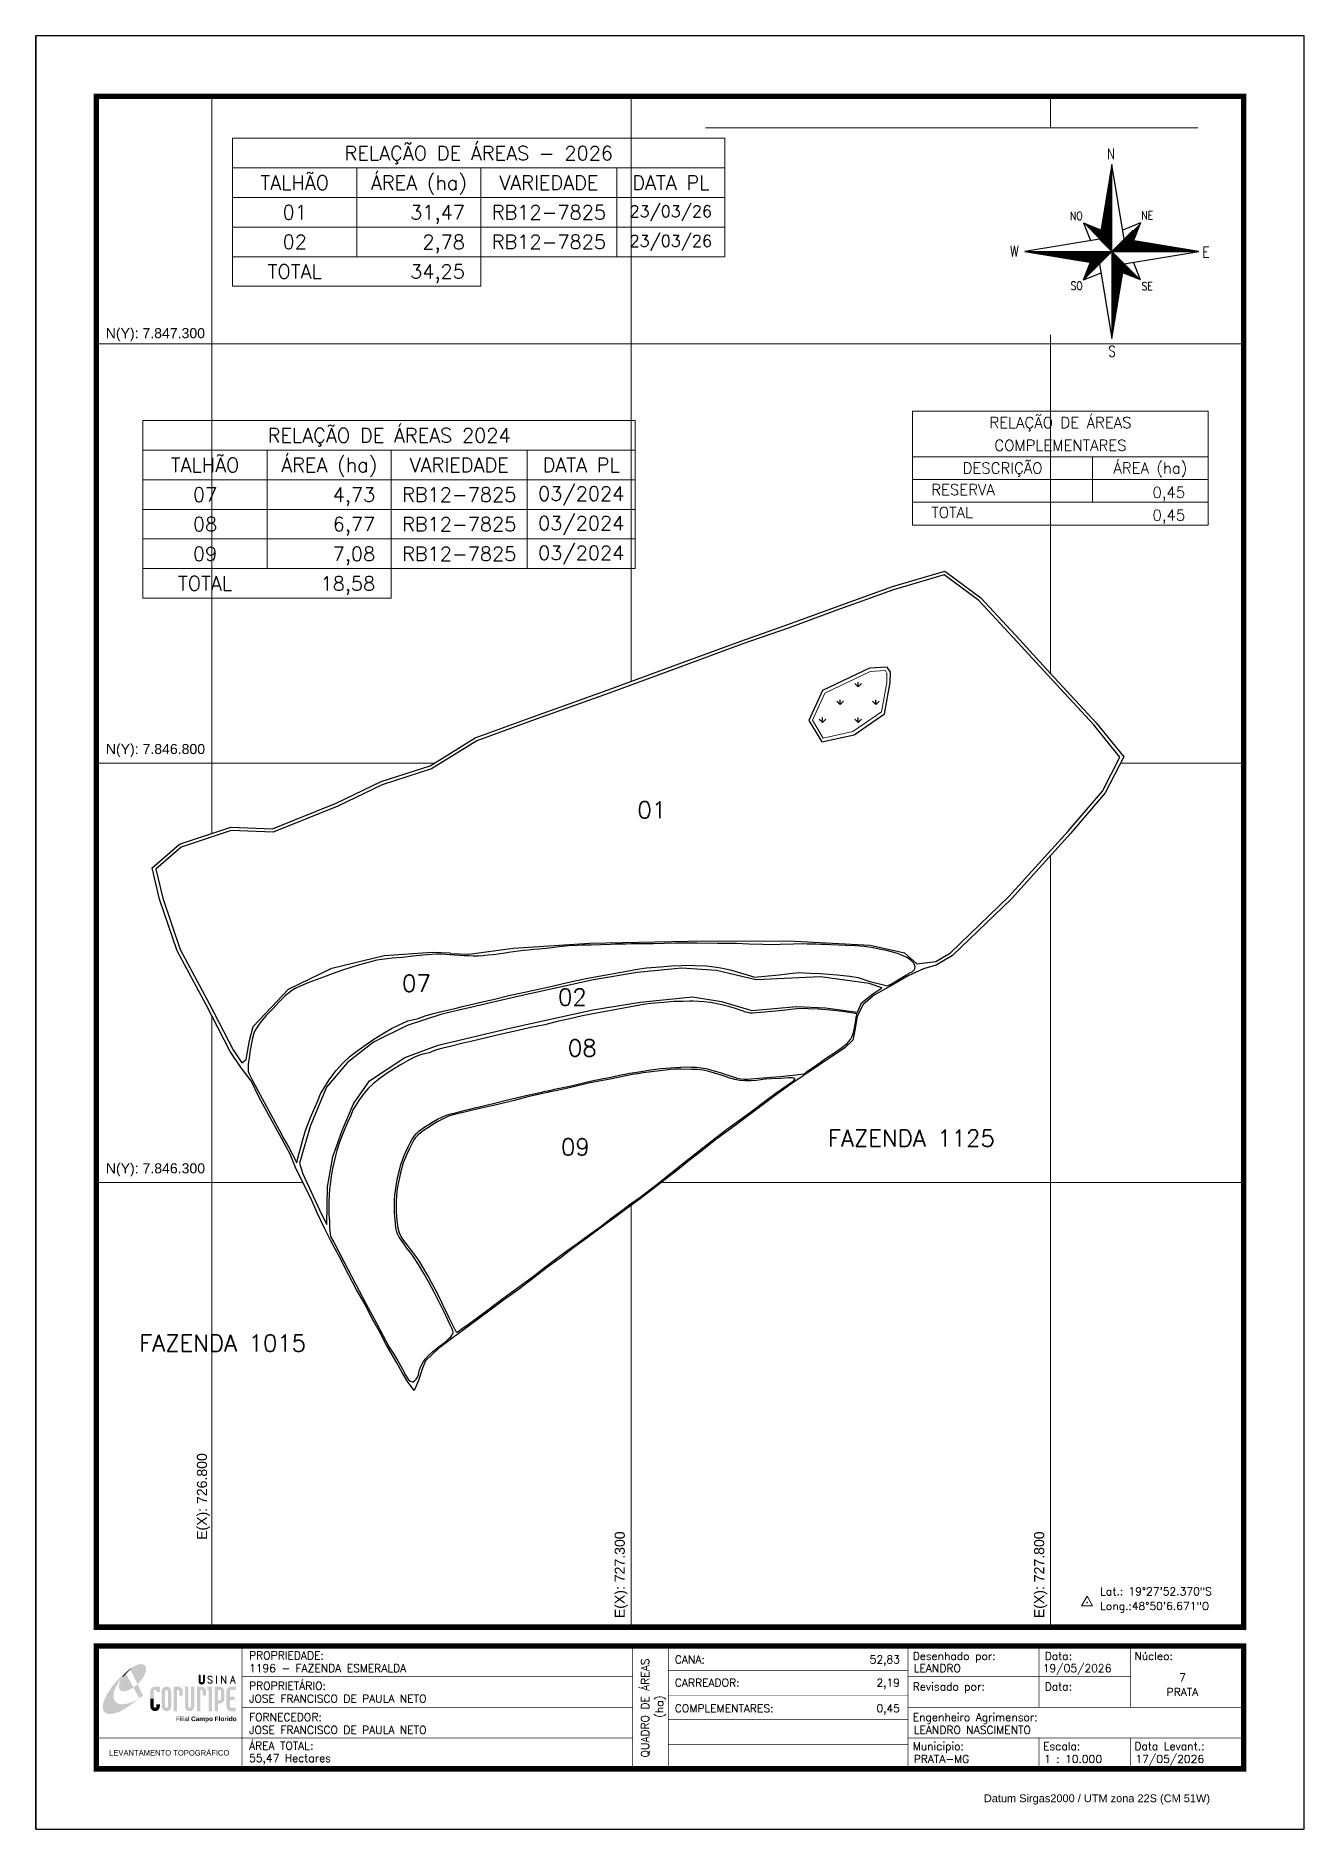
# Model space of a CAD drawing. Header units: millimetres. Extents: x 726590 to 728102, y 7845529 to 7847667.
import ezdxf
from ezdxf.enums import TextEntityAlignment as Align

# ---------------------------------------------------------------- set-up
doc = ezdxf.new("R2010")
doc.units = ezdxf.units.MM
doc.linetypes.add('LIN0', pattern=[0])
doc.layers.add('0114001196', color=1, linetype='Continuous', lineweight=25)
doc.layers.add('MALHA', color=8, linetype='Continuous', lineweight=9)
for name, color, linetype in [('0114001196001', 5, 'Continuous'), ('0114001196002', 5, 'Continuous'), ('0114001196007', 5, 'Continuous'), ('0114001196008', 5, 'Continuous'), ('0114001196009', 5, 'Continuous'), ('MARGEM', 5, 'Continuous'), ('MATO', 3, 'Continuous'), ('QUADRO_DE_AREAS_CANA_ANTIGA', 7, 'Continuous'), ('QUADRO_DE_AREAS_COMPLEMENTARES', 7, 'Continuous'), ('RESERVA', 3, 'Continuous'), ('SETA_NORTE', 3, 'Continuous'), ('TEXTO', 7, 'Continuous')]:
    doc.layers.add(name, color=color, linetype=linetype)
doc.styles.add('ARIAL', font='arial.ttf')
doc.styles.add('marcelo', font='arial.ttf')
doc.styles.add('ROMANS', font='romans')
doc.styles.add('SIMPLEX', font='simplex', dxfattribs={"height": 0.2})
doc.styles.get("Standard").update_dxf_attribs({"font": 'arial.ttf'})

msp = doc.modelspace()

# ---------------------------------------------------------------- texts
at = {"layer": 'MALHA'}
for s, p in [('N(Y): 7.847.300', (726673.5, 7847303.3)), ('N(Y): 7.846.800', (726673.6, 7846807.4)), ('N(Y): 7.846.300', (726673.6, 7846307.4))]:
    msp.add_text(s, height=12, dxfattribs=at).set_placement(p, align=Align.BOTTOM_LEFT)
for s, p in [('E(X): 726.800', (726797.8, 7845873.9)), ('E(X): 727.300', (727295.9, 7845780.6)), ('E(X): 727.800', (727795.9, 7845780.6))]:
    msp.add_text(s, height=12, rotation=90, dxfattribs=at).set_placement(p, align=Align.BOTTOM_LEFT)
at = {"layer": 'MARGEM', "color": 7, "linetype": 'Continuous', "lineweight": 9}
for s, style, p in [('PROPRIEDADE:', 'SIMPLEX', (726844.4, 7845740.8)), ('Desenhado por:', 'SIMPLEX', (727635.6, 7845740.1)), ('Data:', 'SIMPLEX', (727793, 7845740.1)), ('Núcleo:', 'SIMPLEX', (727899.9, 7845740.1)), ('PROPRIETÁRIO:', 'SIMPLEX', (726844.4, 7845704.6)), ('Revisado por:', 'SIMPLEX', (727635.6, 7845703.7)), ('Data:', 'SIMPLEX', (727793, 7845703.7)), ('FORNECEDOR:', 'SIMPLEX', (726844.4, 7845667.2)), ('Engenheiro Agrimensor:', 'SIMPLEX', (727635.6, 7845667.2)), ('ÁREA TOTAL:', 'SIMPLEX', (726844.4, 7845633.1)), ('Municipio:', 'SIMPLEX', (727635.6, 7845632.6)), ('Escala:', 'SIMPLEX', (727791.1, 7845632.6)), ('Data Levant.:', 'SIMPLEX', (727899.9, 7845632.6)), ('Datum Sirgas2000 / UTM zona 22S (CM 51W)', 'marcelo', (727720.4, 7845570.5))]:
    msp.add_text(s, height=9.36, dxfattribs=dict(at, style=style)).set_placement(p, align=Align.TOP_LEFT)
at = {"layer": 'MARGEM', "color": 7, "linetype": 'Continuous', "style": 'SIMPLEX'}
for s, p in [('1196 - FAZENDA ESMERALDA', (726844.4, 7845725.6)), ('CANA:', (727352, 7845736)), ('LEANDRO', (727636.8, 7845725.6)), ('19/05/2026', (727790.6, 7845725.6)), ('CARREADOR:', (727352, 7845708.3)), ('JOSE FRANCISCO DE PAULA NETO', (726844.4, 7845689.3)), ('COMPLEMENTARES:', (727352, 7845677.7)), ('JOSE FRANCISCO DE PAULA NETO', (726844.4, 7845652)), ('LEANDRO NASCIMENTO', (727636.8, 7845652)), ('17/05/2026', (727901.1, 7845617.3)), ('55,47 Hectares', (726844.4, 7845618.4)), ('PRATA-MG', (727636.8, 7845617.3)), ('1 : 10.000', (727792.3, 7845617.3))]:
    msp.add_text(s, height=9.36, dxfattribs=at).set_placement(p, align=Align.TOP_LEFT)
for s, p in [('QUADRO DE ÁREAS', (727316.5, 7845673.5)), ('(ha)', (727333.5, 7845675))]:
    msp.add_text(s, height=9.36, rotation=90, dxfattribs=at).set_placement(p, align=Align.MIDDLE_CENTER)
for s, p in [('52,83', (727620.3, 7845736)), ('2,19', (727620.3, 7845708.3)), ('0,45', (727620.3, 7845677.7))]:
    msp.add_text(s, height=9.36, dxfattribs=at).set_placement(p, align=Align.TOP_RIGHT)
for s, p in [('7', (727957.1, 7845709.8)), ('PRATA', (727957.1, 7845692.6))]:
    msp.add_text(s, height=9.36, dxfattribs=at).set_placement(p, align=Align.MIDDLE_CENTER)
at = {"layer": 'MARGEM', "color": 7, "linetype": 'ByBlock'}
msp.add_text('LEVANTAMENTO TOPOGRÁFICO', height=6.48, dxfattribs=at).set_placement((726749.2, 7845620), align=Align.MIDDLE_CENTER)
at = {"layer": 'QUADRO_DE_AREAS_CANA_ANTIGA', "linetype": 'Continuous', "style": 'SIMPLEX'}
for s, height, p in [('RELAÇÃO DE ÁREAS - 2026', 16.9, (727118.2, 7847527.6)), ('TALHÃO', 16.9, (726898.8, 7847492.3)), ('ÁREA (ha)', 16.9, (727046.8, 7847492.3)), ('VARIEDADE', 16.9, (727201.8, 7847492.3)), ('DATA PL', 16.9, (727347.2, 7847492.3)), ('01', 16.9, (726898.8, 7847457)), ('RB12-7825', 16.9, (727201.8, 7847457)), ('23/03/26', 14, (727347.1, 7847458.2)), ('02', 16.9, (726898.8, 7847421.8)), ('RB12-7825', 16.9, (727201.8, 7847421.8)), ('23/03/26', 14, (727347.1, 7847422.9)), ('TOTAL', 16.9, (726898.8, 7847386.5)), ('RELAÇÃO DE ÁREAS 2024', 16.9, (727011.3, 7847191)), ('TALHÃO', 16.9, (726791.9, 7847155.7)), ('ÁREA (ha)', 16.9, (726939.9, 7847155.7)), ('VARIEDADE', 16.9, (727094.9, 7847155.7)), ('DATA PL', 16.9, (727240.3, 7847155.7)), ('07', 16.9, (726791.9, 7847120.4)), ('RB12-7825', 16.9, (727094.9, 7847120.4)), ('03/2024', 16.9, (727240.3, 7847121.6)), ('03/2024', 16.9, (727240.3, 7847086.3)), ('08', 16.9, (726791.9, 7847085.1)), ('RB12-7825', 16.9, (727094.9, 7847085.1)), ('09', 16.9, (726791.9, 7847049.8)), ('RB12-7825', 16.9, (727094.9, 7847049.8)), ('03/2024', 16.9, (727240.3, 7847051)), ('TOTAL', 16.9, (726791.9, 7847014.6))]:
    msp.add_text(s, height=height, dxfattribs=at).set_placement(p, align=Align.MIDDLE_CENTER)
for s, p in [('31,47', (727101.6, 7847448.5)), ('2,78', (727101.6, 7847413.2)), ('34,25', (727101.6, 7847377.9)), ('4,73', (726994.7, 7847111.9)), ('6,77', (726994.7, 7847076.6)), ('7,08', (726994.7, 7847041.3)), ('18,58', (726994.7, 7847006))]:
    msp.add_text(s, height=16.9, dxfattribs=at).set_placement(p, align=Align.RIGHT)
at = {"layer": 'QUADRO_DE_AREAS_COMPLEMENTARES', "linetype": 'Continuous', "style": 'SIMPLEX'}
for s, p in [('RELAÇÃO DE ÁREAS', (727811.7, 7847206.3)), ('COMPLEMENTARES', (727811.7, 7847179.1)), ('DESCRIÇÃO', (727742.7, 7847152)), ('ÁREA (ha)', (727918.9, 7847152))]:
    msp.add_text(s, height=13, dxfattribs=at).set_placement(p, align=Align.MIDDLE_CENTER)
for s, p in [('RESERVA', (727657.7, 7847126.2)), ('TOTAL', (727657.7, 7847099.1))]:
    msp.add_text(s, height=13, dxfattribs=at).set_placement(p, align=Align.MIDDLE_LEFT)
for p in [(727960.4, 7847116.5), (727960.4, 7847089.4)]:
    msp.add_text('0,45', height=13, dxfattribs=at).set_placement(p, align=Align.RIGHT)
at = {"layer": 'TEXTO', "color": 7, "linetype": 'Continuous', "style": 'ROMANS'}
for s, p in [('01', (727307.4, 7846734.4)), ('07', (727026.8, 7846527.6)), ('02', (727212.7, 7846511.2)), ('08', (727224.4, 7846450.5)), ('09', (727216.2, 7846332.5)), ('FAZENDA 1125', (727534.6, 7846342.9)), ('FAZENDA 1015', (726713.5, 7846098.6))]:
    msp.add_text(s, height=20, dxfattribs=at).set_placement(p)
at = {"layer": 'TEXTO', "linetype": 'ByBlock', "style": 'SIMPLEX'}
for s, p in [('Lat.: 19°27\'52.370"S', (727859.1, 7845807.8, 472.9)), ('Long.:48°50\'6.671"O', (727859.1, 7845790.4, 472.9))]:
    msp.add_text(s, height=9.36, dxfattribs=at).set_placement(p)

# ---------------------------------------------------------------- blocks, each defined once
blk = doc.blocks.new('A$C309442C0')
at = {"layer": 'SETA_NORTE', "linetype": 'Continuous'}
h = blk.add_hatch(dxfattribs=at)
h.set_pattern_fill('ANSI31', color=256, scale=0.1375, angle=-90, style=0)
h.set_pattern_definition([(315, (-215853.3434, 13873.16845), (0.3086963042, 0.3086963042), [])])
h.paths.add_polyline_path([(73.5, 97.4), (74.7, 104.9), (60, 110.8)])
h = blk.add_hatch(dxfattribs=at)
h.set_pattern_fill('ANSI31', color=256, scale=0.1375, angle=180, style=0)
h.set_pattern_definition([(225, (13869.59828, 216024.21475), (0.3086963042, -0.3086963042), [])])
h.paths.add_polyline_path([(93.8, 97.4), (101.4, 96.2), (107.3, 110.8)])
h = blk.add_hatch(dxfattribs=at)
h.set_pattern_fill('ANSI31', color=256, scale=0.1375, style=0)
h.set_pattern_definition([(45, (-13702.2971, -215849.77324), (-0.3086963042, 0.3086963042), [])])
h.paths.add_polyline_path([(73.5, 77), (65.9, 78.3), (60, 63.6)])
h = blk.add_hatch(dxfattribs=at)
h.set_pattern_fill('ANSI31', color=256, scale=0.1375, angle=90, style=0)
h.set_pattern_definition([(135, (216020.6446, -13698.72693), (-0.3086963042, -0.3086963042), [])])
h.paths.add_polyline_path([(93.8, 77), (92.6, 69.5), (107.3, 63.6)])
for p, q in [((81.6, 146.8), (83.7, 148.9)), ((81.7, 147.6), (83.7, 149.5)), ((81.8, 148.3), (83.7, 150.1)), ((82, 149.1), (83.7, 150.8)), ((82.1, 149.9), (83.7, 151.4)), ((82.2, 150.6), (83.7, 152.1)), ((82.3, 151.4), (83.7, 152.7)), ((82.5, 152.2), (83.7, 153.3)), ((82.6, 152.9), (83.7, 154)), ((82.7, 153.7), (83.7, 154.6)), ((82.9, 154.4), (83.7, 155.2)), ((83, 155.2), (83.7, 155.9)), ((83.1, 156), (83.7, 156.5)), ((83.2, 156.7), (83.7, 157.2)), ((83.4, 157.5), (83.7, 157.8)), ((83.5, 158.3), (83.7, 158.4)), ((83.6, 159), (83.7, 159.1)), ((78.7, 129.3), (83.7, 134.2)), ((78.8, 130), (83.7, 134.9)), ((79, 130.8), (83.7, 135.5)), ((79.1, 131.6), (83.7, 136.1)), ((79.2, 132.3), (83.7, 136.8)), ((79.3, 133.1), (83.7, 137.4)), ((79.5, 133.8), (83.7, 138)), ((79.6, 134.6), (83.7, 138.7)), ((79.7, 135.4), (83.7, 139.3)), ((79.8, 136.1), (83.7, 140)), ((80, 136.9), (83.7, 140.6)), ((80.1, 137.7), (83.7, 141.2)), ((80.2, 138.4), (83.7, 141.9)), ((80.3, 139.2), (83.7, 142.5)), ((80.5, 139.9), (83.7, 143.1)), ((80.6, 140.7), (83.7, 143.8)), ((80.7, 141.5), (83.7, 144.4)), ((80.8, 142.2), (83.7, 145)), ((81, 143), (83.7, 145.7)), ((81.1, 143.8), (83.7, 146.3)), ((81.2, 144.5), (83.7, 147)), ((81.3, 145.3), (83.7, 147.6)), ((81.5, 146.1), (83.7, 148.2)), ((75.7, 111), (83.7, 118.9)), ((75.8, 111.7), (83.7, 119.6)), ((75.9, 112.5), (83.7, 120.2)), ((76.1, 113.3), (83.7, 120.8)), ((76.2, 114), (83.7, 121.5)), ((76.3, 114.8), (83.7, 122.1)), ((76.4, 115.5), (83.7, 122.8)), ((76.6, 116.3), (83.7, 123.4)), ((76.7, 117.1), (83.7, 124)), ((76.8, 117.8), (83.7, 124.7)), ((76.9, 118.6), (83.7, 125.3)), ((77.1, 119.4), (83.7, 125.9)), ((77.2, 120.1), (83.7, 126.6)), ((77.3, 120.9), (83.7, 127.2)), ((77.4, 121.6), (83.7, 127.8)), ((77.6, 122.4), (83.7, 128.5)), ((77.7, 123.2), (83.7, 129.1)), ((77.8, 123.9), (83.7, 129.8)), ((78, 124.7), (83.7, 130.4)), ((78.1, 125.5), (83.7, 131)), ((78.2, 126.2), (83.7, 131.7)), ((78.3, 127), (83.7, 132.3)), ((78.5, 127.7), (83.7, 132.9)), ((78.6, 128.5), (83.7, 133.6)), ((60, 110.8), (74.7, 104.9)), ((60, 110.8), (65.9, 96.2)), ((73.5, 97.3), (83.7, 107.5)), ((73.6, 98), (83.7, 108.1)), ((73.7, 98.8), (83.7, 108.7)), ((73.8, 99.5), (83.7, 109.4)), ((73.8, 97), (83.7, 106.8)), ((73.9, 100.3), (83.7, 110)), ((74.1, 101.1), (83.7, 110.6)), ((74.2, 101.8), (83.7, 111.3)), ((74.2, 96.7), (83.7, 106.2)), ((74.3, 102.6), (83.7, 111.9)), ((74.4, 103.3), (83.7, 112.6)), ((74.5, 96.4), (83.7, 105.6)), ((74.6, 104.1), (83.7, 113.2)), ((74.7, 104.9), (83.7, 113.8)), ((74.8, 105.6), (83.7, 114.5)), ((74.8, 96.1), (83.7, 104.9)), ((74.9, 106.4), (83.7, 115.1)), ((75.1, 107.2), (83.7, 115.7)), ((75.1, 95.7), (83.7, 104.3)), ((75.2, 107.9), (83.7, 116.4)), ((75.3, 108.7), (83.7, 117)), ((75.4, 109.4), (83.7, 117.7)), ((75.6, 110.2), (83.7, 118.3)), ((107.3, 110.8), (92.6, 104.9)), ((107.3, 110.8), (101.4, 96.2)), ((75.4, 95.4), (83.7, 103.6)), ((75.8, 95.1), (83.7, 103)), ((76.1, 94.8), (83.7, 102.4)), ((76.4, 94.5), (83.7, 101.7)), ((76.7, 94.2), (83.7, 101.1)), ((77, 93.8), (83.7, 100.5)), ((77.4, 93.5), (83.7, 99.8)), ((77.7, 93.2), (83.7, 99.2)), ((78, 92.9), (83.7, 98.5)), ((78.3, 92.6), (83.7, 97.9)), ((78.6, 92.2), (83.7, 97.3)), ((78.9, 91.9), (83.7, 96.6)), ((79.3, 91.6), (83.7, 96)), ((79.6, 91.3), (83.7, 95.4)), ((79.9, 91), (83.7, 94.7)), ((80.2, 90.7), (83.7, 94.1)), ((80.5, 90.3), (83.7, 93.4)), ((80.9, 90), (83.7, 92.8)), ((81.2, 89.7), (83.7, 92.2)), ((81.5, 89.4), (83.7, 91.5)), ((81.8, 89.1), (83.7, 90.9)), ((82.1, 88.7), (83.7, 90.3)), ((82.4, 88.4), (83.7, 89.6)), ((83.8, 87.2), (94, 97.4)), ((84.4, 87.2), (94.5, 97.3)), ((85.1, 87.2), (95.1, 97.2)), ((85.7, 87.2), (95.6, 97.1)), ((86.3, 87.2), (96.2, 97)), ((87, 87.2), (96.7, 96.9)), ((87.6, 87.2), (97.2, 96.9)), ((88.3, 87.2), (97.8, 96.8)), ((88.9, 87.2), (98.3, 96.7)), ((89.5, 87.2), (98.9, 96.6)), ((90.2, 87.2), (99.4, 96.5)), ((90.8, 87.2), (100, 96.4)), ((91.4, 87.2), (100.5, 96.3)), ((92.1, 87.2), (101.1, 96.2)), ((92.7, 87.2), (101.6, 96.1)), ((93.4, 87.2), (102.2, 96)), ((94, 87.2), (102.7, 96)), ((94.6, 87.2), (103.3, 95.9)), ((95.3, 87.2), (103.8, 95.8)), ((95.9, 87.2), (104.4, 95.7)), ((96.5, 87.2), (104.9, 95.6)), ((97.2, 87.2), (105.5, 95.5)), ((97.8, 87.2), (106, 95.4)), ((98.4, 87.2), (106.5, 95.3)), ((99.1, 87.2), (107.1, 95.2)), ((99.7, 87.2), (107.6, 95.1)), ((100.4, 87.2), (108.2, 95.1)), ((101, 87.2), (108.7, 95)), ((101.6, 87.2), (109.3, 94.9)), ((102.3, 87.2), (109.8, 94.8)), ((102.9, 87.2), (110.4, 94.7)), ((103.5, 87.2), (110.9, 94.6)), ((104.2, 87.2), (111.5, 94.5)), ((104.8, 87.2), (112, 94.4)), ((105.5, 87.2), (112.6, 94.3)), ((106.1, 87.2), (113.1, 94.2)), ((106.7, 87.2), (113.7, 94.1)), ((107.4, 87.2), (114.2, 94.1)), ((108, 87.2), (114.8, 94)), ((108.6, 87.2), (115.3, 93.9)), ((109.3, 87.2), (115.8, 93.8)), ((109.9, 87.2), (116.4, 93.7)), ((110.6, 87.2), (116.9, 93.6)), ((111.2, 87.2), (117.5, 93.5)), ((111.8, 87.2), (118, 93.4)), ((112.5, 87.2), (118.6, 93.3)), ((113.1, 87.2), (119.1, 93.2)), ((113.7, 87.2), (119.7, 93.2)), ((114.4, 87.2), (120.2, 93.1)), ((115, 87.2), (120.8, 93)), ((115.6, 87.2), (121.3, 92.9)), ((116.3, 87.2), (121.9, 92.8)), ((116.9, 87.2), (122.4, 92.7)), ((117.6, 87.2), (123, 92.6)), ((118.2, 87.2), (123.5, 92.5)), ((118.8, 87.2), (124, 92.4)), ((119.5, 87.2), (124.6, 92.3)), ((120.1, 87.2), (125.1, 92.3)), ((120.7, 87.2), (125.7, 92.2)), ((121.4, 87.2), (126.2, 92.1)), ((122, 87.2), (126.8, 92)), ((122.7, 87.2), (127.3, 91.9)), ((123.3, 87.2), (127.9, 91.8)), ((123.9, 87.2), (128.4, 91.7)), ((124.6, 87.2), (129, 91.6)), ((125.2, 87.2), (129.5, 91.5)), ((125.8, 87.2), (130.1, 91.4)), ((126.5, 87.2), (130.6, 91.4)), ((127.1, 87.2), (131.2, 91.3)), ((127.8, 87.2), (131.7, 91.2)), ((128.4, 87.2), (132.3, 91.1)), ((129, 87.2), (132.8, 91)), ((129.7, 87.2), (133.3, 90.9)), ((130.3, 87.2), (133.9, 90.8)), ((130.9, 87.2), (134.4, 90.7)), ((131.6, 87.2), (135, 90.6)), ((132.2, 87.2), (135.5, 90.5)), ((132.8, 87.2), (136.1, 90.5)), ((133.5, 87.2), (136.6, 90.4)), ((134.1, 87.2), (137.2, 90.3)), ((134.8, 87.2), (137.7, 90.2)), ((135.4, 87.2), (138.3, 90.1)), ((136, 87.2), (138.8, 90)), ((136.7, 87.2), (139.4, 89.9)), ((137.3, 87.2), (139.9, 89.8)), ((137.9, 87.2), (140.5, 89.7)), ((138.6, 87.2), (141, 89.6)), ((139.2, 87.2), (141.6, 89.6)), ((139.9, 87.2), (142.1, 89.5)), ((140.5, 87.2), (142.6, 89.4)), ((141.1, 87.2), (143.2, 89.3)), ((141.8, 87.2), (143.7, 89.2)), ((142.4, 87.2), (144.3, 89.1)), ((11.8, 87.2), (11.8, 87.2)), ((12.3, 87.1), (12.4, 87.2)), ((12.9, 87), (13.1, 87.2)), ((13.4, 86.9), (13.7, 87.2)), ((14, 86.8), (14.4, 87.2)), ((14.5, 86.7), (15, 87.2)), ((15.1, 86.6), (15.6, 87.2)), ((15.6, 86.6), (16.3, 87.2)), ((16.2, 86.5), (16.9, 87.2)), ((16.7, 86.4), (17.5, 87.2)), ((17.2, 86.3), (18.2, 87.2)), ((17.8, 86.2), (18.8, 87.2)), ((18.3, 86.1), (19.5, 87.2)), ((18.9, 86), (20.1, 87.2)), ((19.4, 85.9), (20.7, 87.2)), ((20, 85.8), (21.4, 87.2)), ((20.5, 85.7), (22, 87.2)), ((21.1, 85.7), (22.6, 87.2)), ((21.6, 85.6), (23.3, 87.2)), ((22.2, 85.5), (23.9, 87.2)), ((22.7, 85.4), (24.6, 87.2)), ((23.3, 85.3), (25.2, 87.2)), ((23.8, 85.2), (25.8, 87.2)), ((24.4, 85.1), (26.5, 87.2)), ((24.9, 85), (27.1, 87.2)), ((25.5, 84.9), (27.7, 87.2)), ((26, 84.8), (28.4, 87.2)), ((26.5, 84.8), (29, 87.2)), ((27.1, 84.7), (29.6, 87.2)), ((27.6, 84.6), (30.3, 87.2)), ((28.2, 84.5), (30.9, 87.2)), ((28.7, 84.4), (31.6, 87.2)), ((29.3, 84.3), (32.2, 87.2)), ((29.8, 84.2), (32.8, 87.2)), ((30.4, 84.1), (33.5, 87.2)), ((30.9, 84), (34.1, 87.2)), ((31.5, 83.9), (34.7, 87.2)), ((32, 83.9), (35.4, 87.2)), ((32.6, 83.8), (36, 87.2)), ((33.1, 83.7), (36.7, 87.2)), ((33.7, 83.6), (37.3, 87.2)), ((34.2, 83.5), (37.9, 87.2)), ((34.7, 83.4), (38.6, 87.2)), ((35.3, 83.3), (39.2, 87.2)), ((35.8, 83.2), (39.8, 87.2)), ((36.4, 83.1), (40.5, 87.2)), ((36.9, 83), (41.1, 87.2)), ((37.5, 83), (41.8, 87.2)), ((38, 82.9), (42.4, 87.2)), ((38.6, 82.8), (43, 87.2)), ((39.1, 82.7), (43.7, 87.2)), ((39.7, 82.6), (44.3, 87.2)), ((40.2, 82.5), (44.9, 87.2)), ((40.8, 82.4), (45.6, 87.2)), ((41.3, 82.3), (46.2, 87.2)), ((41.9, 82.2), (46.8, 87.2)), ((42.4, 82.1), (47.5, 87.2)), ((43, 82.1), (48.1, 87.2)), ((43.5, 82), (48.8, 87.2)), ((44, 81.9), (49.4, 87.2)), ((44.6, 81.8), (50, 87.2)), ((45.1, 81.7), (50.7, 87.2)), ((45.7, 81.6), (51.3, 87.2)), ((46.2, 81.5), (51.9, 87.2)), ((46.8, 81.4), (52.6, 87.2)), ((47.3, 81.3), (53.2, 87.2)), ((47.9, 81.2), (53.9, 87.2)), ((48.4, 81.2), (54.5, 87.2)), ((49, 81.1), (55.1, 87.2)), ((49.5, 81), (55.8, 87.2)), ((50.1, 80.9), (56.4, 87.2)), ((50.6, 80.8), (57, 87.2)), ((51.2, 80.7), (57.7, 87.2)), ((51.7, 80.6), (58.3, 87.2)), ((52.3, 80.5), (59, 87.2)), ((52.8, 80.4), (59.6, 87.2)), ((53.3, 80.3), (60.2, 87.2)), ((53.9, 80.3), (60.9, 87.2)), ((54.4, 80.2), (61.5, 87.2)), ((55, 80.1), (62.1, 87.2)), ((55.5, 80), (62.8, 87.2)), ((56.1, 79.9), (63.4, 87.2)), ((56.6, 79.8), (64, 87.2)), ((57.2, 79.7), (64.7, 87.2)), ((57.7, 79.6), (65.3, 87.2)), ((58.3, 79.5), (66, 87.2)), ((58.8, 79.4), (66.6, 87.2)), ((59.4, 79.4), (67.2, 87.2)), ((59.9, 79.3), (67.9, 87.2)), ((83.7, 87.2), (60, 63.6)), ((60, 63.6), (65.9, 78.3)), ((60.5, 79.2), (68.5, 87.2)), ((61, 79.1), (69.1, 87.2)), ((61.5, 79), (69.8, 87.2)), ((62.1, 78.9), (70.4, 87.2)), ((62.6, 78.8), (71.1, 87.2)), ((63.2, 78.7), (71.7, 87.2)), ((63.7, 78.6), (72.3, 87.2)), ((64.3, 78.5), (73, 87.2)), ((64.8, 78.4), (73.6, 87.2)), ((65.4, 78.4), (74.2, 87.2)), ((65.9, 78.3), (74.9, 87.2)), ((66.5, 78.2), (75.5, 87.2)), ((67, 78.1), (76.2, 87.2)), ((67.6, 78), (76.8, 87.2)), ((68.1, 77.9), (77.4, 87.2)), ((68.7, 77.8), (78.1, 87.2)), ((69.2, 77.7), (78.7, 87.2)), ((69.8, 77.6), (79.3, 87.2)), ((70.3, 77.5), (80, 87.2)), ((70.8, 77.5), (80.6, 87.2)), ((71.4, 77.4), (81.2, 87.2)), ((71.9, 77.3), (81.9, 87.2)), ((72.5, 77.2), (82.5, 87.2)), ((73, 77.1), (83.2, 87.2)), ((82.8, 88.1), (83.7, 89)), ((83.1, 87.8), (83.7, 88.4)), ((83.4, 87.5), (83.7, 87.7)), ((83.7, 87.1), (83.7, 87.1)), ((83.7, 86.4), (84, 86.8)), ((83.7, 85.8), (84.4, 86.5)), ((83.7, 85.2), (84.7, 86.2)), ((83.7, 84.5), (85, 85.9)), ((83.7, 83.9), (85.3, 85.6)), ((83.7, 83.3), (85.6, 85.2)), ((83.7, 82.6), (86, 84.9)), ((83.7, 82), (86.3, 84.6)), ((83.7, 81.3), (86.6, 84.3)), ((83.7, 80.7), (86.9, 84)), ((83.7, 80.1), (87.2, 83.6)), ((83.7, 79.4), (87.5, 83.3)), ((83.7, 78.8), (87.9, 83)), ((83.7, 78.2), (88.2, 82.7)), ((83.7, 77.5), (88.5, 82.4)), ((83.7, 76.9), (88.8, 82.1)), ((83.7, 76.2), (89.1, 81.7)), ((83.7, 75.6), (89.5, 81.4)), ((83.7, 75), (89.8, 81.1)), ((83.7, 74.3), (90.1, 80.8)), ((83.7, 73.7), (90.4, 80.5)), ((83.7, 73.1), (90.7, 80.1)), ((83.7, 72.4), (91, 79.8)), ((83.7, 71.8), (91.4, 79.5)), ((83.7, 71.2), (91.7, 79.2)), ((83.7, 70.5), (92, 78.9)), ((83.7, 69.9), (92.3, 78.5)), ((83.7, 69.2), (92.6, 78.2)), ((83.7, 68.6), (93, 77.9)), ((83.7, 68), (93.3, 77.6)), ((83.7, 67.3), (93.6, 77.3)), ((83.7, 66.7), (93.8, 76.9)), ((83.7, 66.1), (93.7, 76.1)), ((83.7, 65.4), (93.6, 75.3)), ((83.7, 64.8), (93.4, 74.6)), ((107.3, 63.6), (101.4, 78.3)), ((143, 87.2), (144.8, 89)), ((143.7, 87.2), (145.4, 88.9)), ((144.3, 87.2), (145.9, 88.8)), ((144.9, 87.2), (146.5, 88.7)), ((145.6, 87.2), (147, 88.7)), ((146.2, 87.2), (147.6, 88.6)), ((146.9, 87.2), (148.1, 88.5)), ((147.5, 87.2), (148.7, 88.4)), ((148.1, 87.2), (149.2, 88.3)), ((148.8, 87.2), (149.8, 88.2)), ((149.4, 87.2), (150.3, 88.1)), ((150, 87.2), (150.8, 88)), ((150.7, 87.2), (151.4, 87.9)), ((151.3, 87.2), (151.9, 87.8)), ((152, 87.2), (152.5, 87.8)), ((152.6, 87.2), (153, 87.7)), ((153.2, 87.2), (153.6, 87.6)), ((153.9, 87.2), (154.1, 87.5)), ((154.5, 87.2), (154.7, 87.4)), ((155.1, 87.2), (155.2, 87.3)), ((60, 63.6), (74.7, 69.5)), ((83.7, 64.1), (93.3, 73.8)), ((83.7, 63.5), (93.2, 73)), ((83.7, 62.9), (93.1, 72.3)), ((83.7, 62.2), (92.9, 71.5)), ((83.7, 61.6), (92.8, 70.8)), ((83.7, 61), (92.7, 70)), ((83.7, 60.3), (92.6, 69.2)), ((83.7, 59.7), (92.4, 68.5)), ((83.7, 59), (92.3, 67.7)), ((83.7, 58.4), (92.2, 66.9)), ((83.7, 57.8), (92.1, 66.2)), ((83.7, 57.1), (91.9, 65.4)), ((83.7, 56.5), (91.8, 64.7)), ((83.7, 55.9), (91.7, 63.9)), ((83.7, 55.2), (91.6, 63.1)), ((83.7, 54.6), (91.4, 62.4)), ((83.7, 54), (91.3, 61.6)), ((83.7, 53.3), (91.2, 60.8)), ((83.7, 52.7), (91.1, 60.1)), ((107.3, 63.6), (92.6, 69.5)), ((83.7, 52), (90.9, 59.3)), ((83.7, 51.4), (90.8, 58.6)), ((83.7, 50.8), (90.7, 57.8)), ((83.7, 50.1), (90.5, 57)), ((83.7, 49.5), (90.4, 56.3)), ((83.7, 48.9), (90.3, 55.5)), ((83.7, 48.2), (90.2, 54.7)), ((83.7, 47.6), (90, 54)), ((83.7, 46.9), (89.9, 53.2)), ((83.7, 46.3), (89.8, 52.5)), ((83.7, 45.7), (89.7, 51.7)), ((83.7, 45), (89.5, 50.9)), ((83.7, 44.4), (89.4, 50.2)), ((83.7, 43.8), (89.3, 49.4)), ((83.7, 43.1), (89.2, 48.6)), ((83.7, 42.5), (89, 47.9)), ((83.7, 41.8), (88.9, 47.1)), ((83.7, 41.2), (88.8, 46.3)), ((83.7, 40.6), (88.7, 45.6)), ((83.7, 39.9), (88.5, 44.8)), ((83.7, 39.3), (88.4, 44.1)), ((83.7, 38.7), (88.3, 43.3)), ((83.7, 38), (88.2, 42.5)), ((83.7, 37.4), (88, 41.8)), ((83.7, 36.8), (87.9, 41)), ((83.7, 36.1), (87.8, 40.2)), ((83.7, 35.5), (87.7, 39.5)), ((83.7, 34.8), (87.5, 38.7)), ((83.7, 34.2), (87.4, 38)), ((83.7, 33.6), (87.3, 37.2)), ((83.7, 32.9), (87.2, 36.4)), ((83.7, 32.3), (87, 35.7)), ((83.7, 31.7), (86.9, 34.9)), ((83.7, 31), (86.8, 34.1)), ((83.7, 30.4), (86.7, 33.4)), ((83.7, 29.7), (86.5, 32.6)), ((83.7, 29.1), (86.4, 31.9)), ((83.7, 28.5), (86.3, 31.1)), ((83.7, 27.8), (86.2, 30.3)), ((83.7, 27.2), (86, 29.6)), ((83.7, 26.6), (85.9, 28.8)), ((83.7, 25.9), (85.8, 28)), ((83.7, 25.3), (85.6, 27.3)), ((83.7, 24.6), (85.5, 26.5)), ((83.7, 24), (85.4, 25.8)), ((83.7, 23.4), (85.3, 25)), ((83.7, 22.7), (85.1, 24.2)), ((83.7, 22.1), (85, 23.5)), ((83.7, 21.5), (84.9, 22.7)), ((83.7, 20.8), (84.8, 21.9)), ((83.7, 20.2), (84.6, 21.2)), ((83.7, 19.6), (84.5, 20.4)), ((83.7, 18.9), (84.4, 19.7)), ((83.7, 18.3), (84.3, 18.9)), ((83.7, 17.6), (84.1, 18.1)), ((83.7, 17), (84, 17.4)), ((83.7, 16.4), (83.9, 16.6)), ((83.7, 15.7), (83.8, 15.8))]:
    blk.add_line(p, q, dxfattribs=at)
blk.add_lwpolyline([(93.8, 77), (155.7, 87.2), (93.8, 97.4), (83.7, 159.3), (73.5, 97.4), (11.6, 87.2), (73.5, 77), (83.7, 15.1)], close=True, dxfattribs=at)
for points in [[(83.7, 87.2), (83.7, 159.3)], [(83.7, 87.2), (73.5, 97.4)], [(83.7, 87.2), (93.8, 97.4)], [(11.6, 87.2), (155.7, 87.2)], [(83.7, 87.2), (73.5, 77)], [(83.7, 87.2), (93.8, 77)], [(83.7, 87.2), (83.7, 15.1)]]:
    blk.add_lwpolyline(points, dxfattribs=at)
at = {"layer": 'SETA_NORTE', "color": 7, "lineweight": 30, "style": 'ROMANS', "width": 0.8}
for s, height, p in [('N ', 8.94, (79.5, 163.6)), ('NO', 6.88, (49.1, 113.2)), ('NE', 6.87, (108, 113.7)), ('W', 8.94, (-0.7, 82.9)), ('E', 8.94, (158.6, 82.1)), ('SO', 6.88, (49.5, 55.3)), ('SE', 6.87, (108.3, 55)), ('S', 8.94, (80.6, 0))]:
    blk.add_text(s, height=height, dxfattribs=at).set_placement(p)
blk = doc.blocks.new('A$C78F83FB3')
at = {"layer": 'MARGEM'}
h = blk.add_hatch(color=20, dxfattribs=at)
edge = h.paths.add_edge_path()
edge.add_ellipse((19.49, 23.77), major_axis=(-6.68, -6.67), ratio=0.469426, start_angle=292.73277, end_angle=601.25787)
edge.add_ellipse((22.83, 22.05), major_axis=(12.64, 11.29), ratio=0.457614, start_angle=79.90686, end_angle=107.91393)
edge = h.paths.add_edge_path()
edge.add_ellipse((18.28, 18.7), major_axis=(13.95, 13.59), ratio=0.386848, start_angle=63.96117, end_angle=264.59932)
edge.add_ellipse((22.83, 22.05), major_axis=(12.64, 11.29), ratio=0.457614, start_angle=107.91393, end_angle=245.11815, ccw=False)
edge.add_ellipse((19.49, 23.77), major_axis=(-6.68, -6.67), ratio=0.469426, start_angle=241.25787, end_angle=292.73277, ccw=False)
for color, points in [(20, [(15.46, 26.12), (14.17, 24.81), (14.06, 24.24), (14.39, 23.97), (14.67, 24.54), (19.47, 29.32), (18.48, 28.66), (17.31, 27.78)]), (7, [(58.42, 24.9), (57.9, 24.9), (57.9, 21.73, -0.414214), (57.15, 20.98), (56.84, 20.98, -0.414214), (56.09, 21.73), (56.09, 24.9), (55.57, 24.9), (55.57, 21.73, 0.414214), (56.84, 20.46), (57.15, 20.46, 0.414214), (58.42, 21.73)]), (7, [(61.7, 24.9), (61.23, 24.9, 0.396318), (60.04, 23.78), (60.04, 23.72, 0.151912), (60.39, 22.97), (60.46, 22.92), (62.18, 22), (62.85, 21.83, 0.12407), (62.51, 22.42), (60.75, 23.36, -0.13192), (60.56, 23.77, -0.385578), (61.23, 24.37), (61.7, 24.37, -0.414214), (62.37, 23.7), (62.89, 23.7, 0.414214)]), (7, [(62.37, 23.7), (62.89, 23.7, 0.414214), (61.7, 24.9), (61.23, 24.9, 0.396318), (60.04, 23.78), (60.04, 23.72, 0.151912), (60.39, 22.97), (60.46, 22.92), (62.18, 22), (62.18, 22, -0.131921), (62.37, 21.59, -0.385578), (61.7, 20.98), (61.23, 20.98, -0.414214), (60.56, 21.65), (60.04, 21.65, 0.414214), (61.23, 20.46), (61.7, 20.46, 0.402546), (62.89, 21.61, 0.165292), (62.51, 22.42), (60.75, 23.36, -0.13192), (60.56, 23.77, -0.385578), (61.23, 24.37), (61.7, 24.37, -0.414214)]), (7, [(30.97, 12.46), (29.13, 12.46), (29.13, 8.21, 1), (34.29, 8.21), (34.29, 9.41), (32.45, 9.41), (32.45, 8.21, -1), (30.97, 8.21)])]:
    blk.add_hatch(color=color, dxfattribs=at).paths.add_polyline_path(points)
h = blk.add_hatch(color=7, dxfattribs=at)
h.paths.add_polyline_path([(65.24, 24.9), (64.72, 24.9), (64.72, 20.46), (65.24, 20.46)])
h.paths.add_polyline_path([(67.38, 20.46), (67.9, 20.46), (67.9, 23.74), (69.74, 20.46), (70.23, 20.46), (70.23, 24.9), (69.71, 24.9), (69.71, 21.58), (67.85, 24.9), (67.38, 24.9)])
h.paths.add_polyline_path([(72.17, 20.46), (72.72, 20.46), (73.14, 21.73), (74.49, 21.73), (74.9, 20.46), (75.45, 20.46), (74, 24.9), (73.62, 24.9)])
h.paths.add_polyline_path([(73.81, 23.8), (74.32, 22.25), (73.31, 22.25)], flags=16)
h = blk.add_hatch(color=7, dxfattribs=at)
h.paths.add_polyline_path([(31.71, 18.93, 0.414214), (29.13, 16.35), (29.13, 12.46), (30.97, 12.46), (30.97, 16.35, -0.414214), (31.71, 17.09), (32.45, 17.09), (32.45, 16.02), (34.29, 16.02), (34.29, 18.93)])
h.paths.add_polyline_path([(44.15, 17.09, -0.414214), (44.89, 16.35), (44.89, 14.1), (46.72, 14.1), (46.72, 16.17, 0.433937), (44.15, 18.93), (41.77, 18.93), (41.77, 12.46), (43.61, 12.46), (43.61, 17.09)])
h.paths.add_polyline_path([(43.61, 12.46), (41.77, 12.46), (41.77, 5.62), (43.61, 5.62)])
h.paths.add_polyline_path([(47.92, 12.46), (49.75, 12.46), (49.75, 18.93), (47.92, 18.93)])
h.paths.add_polyline_path([(52.91, 18.93), (51.08, 18.93), (51.08, 12.46), (52.91, 12.46)])
h.paths.add_polyline_path([(51.08, 8.12, -1), (49.75, 8.12), (49.75, 12.46), (47.92, 12.46), (47.92, 8.12, 1), (52.91, 8.12), (52.91, 12.46), (51.08, 12.46)])
h.paths.add_polyline_path([(54.41, 12.46), (56.25, 12.46), (56.25, 17.09), (56.79, 17.09, -0.414214), (57.53, 16.35), (57.53, 14.1), (59.36, 14.1), (59.36, 16.17, 0.433937), (56.79, 18.93), (54.41, 18.93)])
h.paths.add_polyline_path([(56.25, 12.46), (54.41, 12.46), (54.41, 5.62), (56.25, 5.62)])
h.paths.add_polyline_path([(60.73, 12.46), (62.58, 12.46), (62.58, 18.93), (60.02, 18.93), (60.02, 17.08), (60.73, 17.08)])
h.paths.add_polyline_path([(62.58, 12.46), (60.73, 12.46), (60.73, 5.62), (62.58, 5.62)])
h.paths.add_polyline_path([(64.06, 12.46), (65.82, 12.46), (65.82, 17.17), (66.66, 17.17, -0.450417), (67.48, 16.25), (67.48, 12.46), (69.24, 12.46, 0.002307), (69.24, 12.48, 0.005282), (69.23, 12.54, -0.000938), (69.23, 12.53), (69.23, 16.17, 0.433937), (66.66, 18.93), (64.06, 18.93)])
h.paths.add_polyline_path([(64.06, 5.62), (65.82, 5.62), (65.82, 9.77), (66.66, 9.77, 0.426056), (69.24, 12.46), (67.48, 12.46), (67.48, 12.45, -0.450417), (66.66, 11.53), (65.82, 11.53), (65.82, 12.46), (64.06, 12.46)])
h.paths.add_polyline_path([(70.37, 12.46), (74.87, 12.46), (74.87, 13.44), (72.21, 13.44), (72.21, 16.35, -0.414214), (72.95, 17.09), (75.38, 17.09), (75.38, 18.93), (72.95, 18.93, 0.414214), (70.37, 16.35)])
h.paths.add_polyline_path([(72.21, 11.62), (74.87, 11.62), (74.87, 12.46), (70.37, 12.46), (70.37, 8.21, 0.414214), (72.95, 5.62), (75.38, 5.62), (75.38, 7.47), (72.95, 7.47, -0.414214), (72.21, 8.21)])
h = blk.add_hatch(color=7, dxfattribs=at)
h.paths.add_polyline_path([(35.29, 16.35), (35.29, 8.21, 1), (40.46, 8.21, 0.016978), (40.45, 8.38), (40.45, 16.17, 0.433937), (37.88, 18.93), (37.87, 18.93, 0.41391)])
h.paths.add_polyline_path([(38.62, 16.35), (38.62, 8.21, -1), (37.13, 8.21), (37.13, 16.35, -1)], flags=16)
at = {"layer": 'MARGEM', "color": 7}
blk.add_lwpolyline([(58.42, 24.9), (57.9, 24.9), (57.9, 21.73, -0.414214), (57.15, 20.98), (56.84, 20.98, -0.414214), (56.09, 21.73), (56.09, 24.9), (55.57, 24.9), (55.57, 21.73, 0.414214), (56.84, 20.46), (57.15, 20.46, 0.414214), (58.42, 21.73), (58.42, 24.9)], format="xyb", close=True, dxfattribs=at)
at = {"layer": 'MARGEM', "color": 252, "insert": (43.05, 2.72), "char_height": 2.5, "attachment_point": 1, "style": 'ARIAL'}
blk.add_mtext_dynamic_manual_height_columns('Filial {\\fArial|b1|i0|c0|p34;Campo Florido}', width=33.0271, gutter_width=2.46, heights=[2.95], dxfattribs=at)

# ---------------------------------------------------------------- hatches: boundary and pattern name
at = {"layer": 'MATO', "linetype": 'Continuous'}
h = msp.add_hatch(dxfattribs=at)
h.set_pattern_fill('GRASS', color=256, scale=30, style=0)
h.set_pattern_definition([(90, (0, 0), (-21.21320343, 21.21320343), [5.625, -36.80140689]), (45, (0, 0), (-21.21320344, 21.21320344), [5.625, -24.375]), (135, (0, 0), (-21.21320344, -21.21320344), [5.625, -24.375])])
h.paths.add_polyline_path([(727530.9, 7846883.6), (727516.1, 7846851.3), (727529, 7846830.1), (727564.2, 7846837.9), (727598.4, 7846861.5), (727604.8, 7846896.5), (727604.9, 7846907.4), (727603, 7846910.6), (727584.9, 7846909.4)])

# ---------------------------------------------------------------- linework, layer by layer
at = {"layer": '0114001196'}
msp.add_lwpolyline([(726835.1, 7846436.8), (726822, 7846456.3), (726793.4, 7846511.8), (726758.7, 7846576.5), (726737.6, 7846638), (726728.8, 7846675.2), (726761.4, 7846703.6), (726822.5, 7846723.9), (726872.5, 7846721.9), (726948.4, 7846752.4), (727001.7, 7846778.2), (727060.2, 7846797.1), (727114, 7846830.3), (727179.6, 7846854.3), (727272.5, 7846887.6), (727356.7, 7846918.4), (727430.5, 7846945.7), (727486.7, 7846965.3), (727542.5, 7846985.8), (727611.3, 7847010.8), (727673.7, 7847029.1), (727716.8, 7846997.3), (727763, 7846947.7), (727799.4, 7846907.6), (727854.3, 7846848.4), (727887.1, 7846807.7), (727865, 7846764.6), (727823.8, 7846716.4), (727753.2, 7846638.2), (727683.1, 7846570.6), (727663.7, 7846559.1), (727648.3, 7846554.9), (727630.2, 7846546.6), (727608.1, 7846533.9), (727590, 7846523.8), (727576.3, 7846512.3), (727569.2, 7846498.3), (727567.1, 7846483.6), (727564.1, 7846469.7), (727554.6, 7846460.8), (727540.1, 7846450.7), (727523.1, 7846439.7), (727505, 7846427.4), (727487.3, 7846415.4), (727468.5, 7846401.3), (727449.4, 7846387.1), (727431.7, 7846374.2), (727416.2, 7846362.7), (727401, 7846351.2), (727384, 7846338), (727369.2, 7846326.5), (727355.6, 7846315.3), (727340.4, 7846303.7), (727326, 7846292.6), (727310.7, 7846280.6), (727294.9, 7846269.2), (727279, 7846257.3), (727263.1, 7846245.6), (727247.1, 7846233.9), (727231.5, 7846222.7), (727216.8, 7846211.2), (727200.1, 7846199.1), (727182.2, 7846185.3), (727166.9, 7846173.4), (727147.8, 7846159.7), (727128.5, 7846145.6), (727107, 7846129.5), (727087.5, 7846115.1), (727070.3, 7846102), (727054.8, 7846087.3), (727051.2, 7846078.6), (727046.5, 7846064), (727041.3, 7846051.9), (727041.3, 7846051.9), (727033.3, 7846062.7), (727026.8, 7846073.6), (727020.6, 7846085.1), (727008.3, 7846106), (727008.3, 7846106), (727000, 7846122.5), (726990.7, 7846138.4), (726982.2, 7846155.5), (726972.5, 7846172.2), (726963.2, 7846189.6), (726952, 7846211.3), (726941.9, 7846230.4), (726934, 7846246.4), (726925.5, 7846263.8), (726918, 7846281.3), (726907.7, 7846301.7), (726899.8, 7846317.8), (726893.3, 7846333.7), (726882.9, 7846353.1), (726874.7, 7846367.9), (726865.4, 7846384.9), (726856.2, 7846402.3), (726846.7, 7846421.2)], close=True, dxfattribs=at)
at = {"layer": '0114001196001'}
for points in [[(727680.7, 7846573.8), (727750.3, 7846641), (727820.8, 7846719), (727861.7, 7846766.8), (727882.3, 7846807.2), (727851.3, 7846845.8), (727796.5, 7846904.9), (727760, 7846944.9), (727714.2, 7846994.3), (727673, 7847024.7), (727612.5, 7847007), (727543.9, 7846982), (727488.1, 7846961.5), (727431.9, 7846942), (727358, 7846914.6), (727273.8, 7846883.8), (727180.9, 7846850.5), (727115.8, 7846826.7), (727061.9, 7846793.5), (727003.2, 7846774.5), (726950.1, 7846748.8), (726873.2, 7846717.9), (726823.1, 7846719.8), (726763.4, 7846700.1), (726733.2, 7846673.8), (726741.5, 7846639.2), (726762.4, 7846578.1), (726796.9, 7846513.7), (726825.4, 7846458.3), (726835.9, 7846442.7), (726840.8, 7846446.9), (726845, 7846469.4), (726849.1, 7846486), (726891.2, 7846530.6), (726943.2, 7846555.6), (727005.4, 7846570.9), (727062.8, 7846574.9), (727084.3, 7846574), (727084.4, 7846573.1), (727106.3, 7846572.5), (727159.3, 7846579.6), (727250.5, 7846585.5), (727367.3, 7846587.8), (727487.6, 7846588.1), (727584.7, 7846583.2), (727625.8, 7846574), (727640.3, 7846560.7), (727663.3, 7846563.5)], [(727605.1, 7846914.7), (727583.9, 7846913.3), (727527.9, 7846886.6), (727511.6, 7846851.1), (727527.1, 7846825.6), (727565.8, 7846834.1), (727602, 7846859.1), (727608.8, 7846896.2), (727608.9, 7846908.5)]]:
    msp.add_lwpolyline(points, close=True, dxfattribs=at)
at = {"layer": '0114001196002'}
msp.add_lwpolyline([(727583.8, 7846537.3), (727525.6, 7846545.3), (727448.5, 7846541.9), (727401.7, 7846553.1), (727360.4, 7846555.6), (727307.2, 7846550.6), (727254.9, 7846541.6), (727166.5, 7846522.4), (727074.1, 7846500.8), (727032.7, 7846487.5), (726992.9, 7846467.3), (726961.8, 7846443), (726936.7, 7846413.6), (726917.8, 7846368), (726904.6, 7846323.2), (726908.5, 7846310.5), (726930.8, 7846262.3), (726936.9, 7846249.9), (726937.8, 7846294.8), (726944.4, 7846330.9), (726955.4, 7846362.2), (726968.9, 7846394), (726987.8, 7846421.3), (727030.2, 7846449.3), (727069.8, 7846463.9), (727156.7, 7846484.4), (727254.3, 7846506.1), (727310.8, 7846515.1), (727373.1, 7846521.4), (727407.6, 7846515.8), (727443.6, 7846505.1), (727497.1, 7846509.9), (727531.4, 7846508.2), (727569.6, 7846503.2), (727574.6, 7846514.4), (727587.9, 7846524.9), (727598.8, 7846532.1)], close=True, dxfattribs=at)
at = {"layer": '0114001196007', "linetype": 'Continuous', "flags": 128}
msp.add_lwpolyline([(727187.3, 7846530.1), (727202, 7846533.6), (727217.2, 7846537.1), (727232.9, 7846540.5), (727250.2, 7846544.2), (727285.8, 7846550.6), (727307.6, 7846554.4), (727318.3, 7846556), (727335, 7846557.3), (727348.1, 7846558.5), (727360.4, 7846558.9), (727369.6, 7846559.3), (727375.7, 7846559), (727389.3, 7846558.4), (727395.8, 7846557.8), (727401.7, 7846556.9), (727406.4, 7846556), (727410.9, 7846555.1), (727419.5, 7846553.3), (727427.5, 7846551.1), (727436.9, 7846548.3), (727444.4, 7846545.9), (727446.8, 7846545.1), (727450.9, 7846545.4), (727476.5, 7846547.9), (727489, 7846549.2), (727500.3, 7846550.4), (727513, 7846549.8), (727525.7, 7846549.4), (727545.6, 7846547.8), (727560.5, 7846546), (727570.6, 7846544.4), (727584.4, 7846539.8), (727596, 7846537), (727605.6, 7846534.8), (727608, 7846535.9), (727610.3, 7846537.2), (727618.1, 7846541.9), (727627.3, 7846547.3), (727633.1, 7846550.4), (727634.9, 7846551.5), (727636.3, 7846552.4), (727637.3, 7846553.6), (727638, 7846555.1), (727638.3, 7846556.8), (727638.1, 7846558.7), (727637.6, 7846560.2), (727636.9, 7846561.3), (727636.4, 7846562.1), (727634.1, 7846564.4), (727631.7, 7846566.3), (727628.6, 7846568.3), (727625.1, 7846570.1), (727621.4, 7846571.7), (727617.3, 7846573.2), (727613, 7846574.3), (727608.6, 7846575.5), (727604.2, 7846576.6), (727599.5, 7846577.5), (727594, 7846578.7), (727588.5, 7846579.9), (727583.1, 7846580.9), (727577.7, 7846581.7), (727567.1, 7846582.4), (727555.8, 7846582.8), (727537.9, 7846583.6), (727532, 7846583.8), (727525.9, 7846583.9), (727520.3, 7846584.2), (727515, 7846584.4), (727509.6, 7846584.5), (727504.2, 7846584.6), (727493.4, 7846584.3), (727477.6, 7846583.9), (727467.7, 7846583.6), (727456.9, 7846583.8), (727440.2, 7846584.4), (727425.3, 7846585), (727414.3, 7846585.1), (727402.8, 7846585.2), (727378.7, 7846585.6), (727352.6, 7846585.4), (727339.4, 7846585), (727326, 7846584.8), (727312.8, 7846584.7), (727306.3, 7846584.7), (727299.9, 7846584.6), (727293.6, 7846584.5), (727287.5, 7846584.4), (727281.4, 7846584.3), (727275.4, 7846583.9), (727263.8, 7846583.5), (727252.3, 7846583.2), (727240.9, 7846583), (727235.5, 7846582.9), (727225.3, 7846582.2), (727214.1, 7846581), (727202.1, 7846579.6), (727189.9, 7846578.5), (727183.8, 7846577.9), (727177.7, 7846577.3), (727171.6, 7846576.6), (727165.5, 7846575.9), (727159.5, 7846575.1), (727153.5, 7846574.2), (727147.5, 7846573.2), (727141.4, 7846572.3), (727135.3, 7846571.7), (727129.3, 7846571.1), (727123.4, 7846570.4), (727117.5, 7846570.1), (727111.7, 7846570), (727106.1, 7846570.3), (727100.5, 7846570.5), (727094.8, 7846570.7), (727089.1, 7846571.2), (727083.7, 7846571.7), (727078.5, 7846572), (727073.2, 7846572.4), (727068, 7846572.2), (727051.4, 7846571), (727039.5, 7846569.9), (727027.4, 7846568.6), (727015, 7846567.5), (727008.9, 7846567), (727002.7, 7846566.2), (726996.7, 7846565.1), (726990.6, 7846563.6), (726984.8, 7846562), (726973.1, 7846558.8), (726955.9, 7846553.4), (726944.6, 7846549.2), (726933.1, 7846545.1), (726915.7, 7846538.4), (726910.1, 7846536.1), (726904.6, 7846533.7), (726899.4, 7846531.3), (726894.8, 7846528.6), (726887.5, 7846522.7), (726880.3, 7846515.6), (726872.6, 7846507.2), (726864.8, 7846499.3), (726858.3, 7846491.6), (726855.5, 7846487.8), (726853.1, 7846484.2), (726851.2, 7846481), (726849.9, 7846478.1), (726848.4, 7846472.1), (726847.3, 7846466.1), (726845.7, 7846457.9), (726844.4, 7846448.9), (726843.2, 7846441), (726843.2, 7846435), (726843.4, 7846432.8), (726844, 7846430.6), (726844.8, 7846428.7), (726848.4, 7846421.9), (726854.8, 7846409.8), (726865.1, 7846390.6), (726875.4, 7846371.5), (726880.6, 7846362), (726885.9, 7846352.1), (726891.2, 7846342.5), (726896, 7846333.3), (726901.2, 7846323.5), (726902.5, 7846329.2), (726903.9, 7846335), (726906, 7846342.3), (726907.9, 7846349.7), (726911.6, 7846362.1), (726917.6, 7846377.6), (726925.9, 7846396.6), (726929.6, 7846405.8), (726936, 7846416.2), (726940.8, 7846423.7), (726948.3, 7846433.7), (726955.6, 7846442), (726964.9, 7846450.7), (726972.9, 7846456.9), (726983.8, 7846464.8), (726993.3, 7846471), (727003.5, 7846477.5), (727014.2, 7846483.6), (727022.5, 7846487.6), (727033.6, 7846492.8), (727044.5, 7846495.2), (727045.9, 7846495.7), (727047.1, 7846496.1), (727049.9, 7846497.2), (727055.7, 7846499.2), (727064.4, 7846501.5), (727073.9, 7846503.9), (727089.6, 7846507.7), (727100.3, 7846510.4), (727118.9, 7846514.6), (727135.5, 7846518.5), (727155.6, 7846523.3), (727171.3, 7846526.7)], close=True, dxfattribs=at)
at = {"layer": '0114001196008', "linetype": 'Continuous', "flags": 128}
msp.add_lwpolyline([(727361.9, 7846516.1), (727350.7, 7846515.8), (727338.7, 7846514.6), (727323.1, 7846513.5), (727314.6, 7846512.2), (727293.3, 7846508.4), (727276.2, 7846505.3), (727258.4, 7846502.1), (727241.8, 7846498.7), (727226.6, 7846495.3), (727211.8, 7846491.9), (727196.8, 7846488.3), (727180.3, 7846484.8), (727165.1, 7846481.5), (727145.3, 7846476.8), (727128.5, 7846472.9), (727110.2, 7846468.7), (727099.8, 7846466.1), (727084.2, 7846462.4), (727075.2, 7846460.1), (727068, 7846458.2), (727064.8, 7846457.1), (727061.9, 7846455.9), (727058.9, 7846454.9), (727055.6, 7846453.9), (727051.7, 7846453), (727047.4, 7846452), (727040.9, 7846449), (727034.1, 7846445.7), (727025.6, 7846440.8), (727016.5, 7846435.1), (727008, 7846429.5), (726998.7, 7846422.8), (726992.8, 7846418.1), (726986.3, 7846412.1), (726981.5, 7846406.6), (726975.9, 7846399.2), (726972.3, 7846393.6), (726968.1, 7846386.7), (726965.5, 7846380.1), (726961.7, 7846371.6), (726957.2, 7846361.3), (726952.2, 7846348.3), (726949.1, 7846338.1), (726947.1, 7846330.3), (726944, 7846316.8), (726942.3, 7846307.1), (726940.4, 7846291.5), (726939.9, 7846286.3), (726939.5, 7846276.4), (726939.5, 7846271.6), (726939.6, 7846261.9), (726940.1, 7846253.1), (726940.4, 7846246), (726941.5, 7846235.7), (726945.4, 7846228.9), (726957.2, 7846205.8), (726971.1, 7846179.4), (726983.6, 7846156), (726996.7, 7846131.7), (727011.4, 7846103.8), (727016.8, 7846095.2), (727021.8, 7846087.3), (727026.7, 7846078.5), (727031.1, 7846069.8), (727033.1, 7846066.7), (727035, 7846064.4), (727036.8, 7846063), (727038.8, 7846062.3), (727040.1, 7846062.3), (727041.7, 7846063.5), (727043.4, 7846065.5), (727045, 7846067.9), (727046.2, 7846070.6), (727046.9, 7846073.7), (727047.7, 7846076.7), (727048.9, 7846079.8), (727050.5, 7846083.1), (727052.5, 7846086.6), (727053.4, 7846088.1), (727054.7, 7846089.7), (727058.2, 7846093.9), (727063.5, 7846098.7), (727067.4, 7846101.7), (727071.1, 7846104.6), (727078, 7846109.8), (727083.1, 7846114.3), (727084.9, 7846116.2), (727086.3, 7846117.9), (727087.2, 7846119.5), (727087.6, 7846120.9), (727087.3, 7846123.3), (727086.2, 7846126.4), (727084.6, 7846129.7), (727081.1, 7846137.3), (727078.9, 7846141.7), (727076.7, 7846146.3), (727074.2, 7846151.2), (727071.5, 7846156.6), (727065.5, 7846168.6), (727059, 7846180.3), (727052.6, 7846191.5), (727046.3, 7846202.3), (727039.5, 7846212.6), (727036, 7846217.3), (727032.6, 7846221.8), (727029.3, 7846226.4), (727026.1, 7846230.8), (727023.4, 7846235.1), (727021.5, 7846238.8), (727020.2, 7846242.4), (727019.3, 7846246.4), (727018.8, 7846250.7), (727018.4, 7846254.9), (727018.2, 7846259.4), (727017.9, 7846264.2), (727017.6, 7846269.1), (727017.6, 7846274.2), (727017.7, 7846279.5), (727018.1, 7846285), (727018.8, 7846290.4), (727019.6, 7846295.6), (727021.5, 7846305.7), (727024, 7846316.2), (727025.5, 7846321.5), (727027.4, 7846326.9), (727029.4, 7846332.2), (727031.7, 7846337.5), (727034, 7846342.6), (727036.3, 7846347.4), (727038.7, 7846351.6), (727041.1, 7846355.3), (727044, 7846358.6), (727047.3, 7846361.7), (727051, 7846364.5), (727055.2, 7846367.3), (727059.7, 7846370.2), (727064.3, 7846373), (727069.1, 7846375.7), (727074.2, 7846378.2), (727079.5, 7846380.3), (727084.8, 7846381.9), (727090.4, 7846383.3), (727096.3, 7846384.6), (727102.1, 7846386.2), (727107.7, 7846387.6), (727113.3, 7846389), (727119.2, 7846390.5), (727125.6, 7846391.9), (727138.4, 7846395.1), (727150.9, 7846398.1), (727162.8, 7846401.1), (727174.3, 7846403.7), (727185.8, 7846406.3), (727191.5, 7846407.5), (727197.3, 7846408.9), (727202.9, 7846410), (727208.5, 7846411.4), (727214.3, 7846412.6), (727226.2, 7846415.1), (727236.6, 7846417.4), (727246.4, 7846419.8), (727256.4, 7846422), (727261.4, 7846422.8), (727266.6, 7846424), (727271.8, 7846425.1), (727277.2, 7846426.2), (727282.7, 7846427.4), (727287.5, 7846428.3), (727292.5, 7846429.2), (727298.1, 7846430.3), (727304.3, 7846431.2), (727316.7, 7846433.3), (727323, 7846434.4), (727329.2, 7846435.2), (727335, 7846436), (727340.7, 7846436.5), (727346.4, 7846436.9), (727352.4, 7846437.4), (727358.7, 7846437.7), (727365.2, 7846437.9), (727371.5, 7846437.8), (727377.6, 7846437.5), (727383.5, 7846436.9), (727389.1, 7846435.9), (727394.7, 7846434.5), (727400.2, 7846432.8), (727405.9, 7846431.1), (727411.6, 7846429.4), (727416.8, 7846427.7), (727421.7, 7846426.1), (727426.3, 7846424.7), (727430.6, 7846423.8), (727434.7, 7846423.5), (727438.8, 7846423.4), (727443, 7846423.7), (727447.4, 7846424.1), (727452, 7846424.6), (727456.8, 7846425), (727467, 7846425.8), (727477.8, 7846426.6), (727488.1, 7846427.6), (727496.5, 7846428.5), (727502, 7846429.1), (727505.4, 7846429.6), (727506.8, 7846430.2), (727509.2, 7846432.3), (727517.3, 7846437.7), (727525.4, 7846443.3), (727531.7, 7846447.8), (727537, 7846451.4), (727542.1, 7846454.8), (727546.8, 7846458), (727550.9, 7846460.9), (727554.4, 7846463.5), (727557.3, 7846465.8), (727559.5, 7846468.1), (727561.4, 7846470.8), (727563.1, 7846473.9), (727564.6, 7846477.7), (727565.7, 7846482.2), (727566.4, 7846486.8), (727567.2, 7846491), (727568.3, 7846497.3), (727569.2, 7846501.2), (727554.5, 7846503.6), (727541.2, 7846505.2), (727523.3, 7846506.7), (727511.4, 7846507.1), (727501.5, 7846507.5), (727493.5, 7846506.7), (727480.9, 7846505.3), (727454.4, 7846502.7), (727444.7, 7846502.1), (727441.6, 7846502.2), (727438.9, 7846502.7), (727436.4, 7846503.4), (727433.7, 7846504.4), (727431, 7846505.3), (727424.3, 7846507.4), (727415.8, 7846510), (727409.4, 7846511.7), (727402.2, 7846513.2), (727398.4, 7846514), (727394.5, 7846514.7), (727390.5, 7846515.3), (727386.5, 7846515.7), (727373.8, 7846516.2), (727369.6, 7846516.4)], close=True, dxfattribs=at)
at = {"layer": '0114001196009', "linetype": 'Continuous', "flags": 128}
msp.add_lwpolyline([(727363.1, 7846323.8), (727381.8, 7846338.6), (727394.4, 7846348.5), (727414.1, 7846363.8), (727427.7, 7846373.6), (727442.7, 7846384.5), (727460.6, 7846397.8), (727472.6, 7846406.9), (727485.3, 7846415.7), (727493.3, 7846421.3), (727495.5, 7846423.7), (727493.8, 7846424.4), (727492.4, 7846424.8), (727490.1, 7846425.1), (727486.9, 7846424.9), (727478.2, 7846424.3), (727467, 7846423.9), (727459.6, 7846423.5), (727449.5, 7846421.9), (727443.1, 7846421.4), (727436.2, 7846421.3), (727429.6, 7846421.8), (727423.5, 7846422.8), (727417.7, 7846424.5), (727412.1, 7846426.5), (727405.9, 7846428.6), (727399.4, 7846430.6), (727392.6, 7846432.5), (727385.6, 7846434), (727378.9, 7846434.7), (727372.4, 7846435), (727359.7, 7846435.2), (727353.3, 7846435.1), (727346.9, 7846434.7), (727340.4, 7846434.1), (727333.9, 7846433.4), (727327.4, 7846432.5), (727320.9, 7846431.7), (727314.3, 7846430.9), (727307.7, 7846429.8), (727301.2, 7846428.7), (727288, 7846426.3), (727274.9, 7846423.5), (727261.7, 7846421), (727248.9, 7846418.4), (727229.5, 7846413.7), (727215.6, 7846410.8), (727203.6, 7846408.4), (727188.9, 7846405), (727176.9, 7846402.2), (727160.3, 7846398), (727141.1, 7846393.2), (727128.6, 7846390.4), (727117.4, 7846388.1), (727112.2, 7846386.8), (727101.2, 7846384.1), (727089.4, 7846381.2), (727085, 7846380.1), (727081.5, 7846378.9), (727078.2, 7846377.3), (727074, 7846375.1), (727068.8, 7846372.4), (727063.4, 7846369.2), (727058.1, 7846365.8), (727053.1, 7846362.5), (727048.9, 7846359.4), (727045.5, 7846356.6), (727042.9, 7846353.8), (727040.9, 7846351.1), (727039.2, 7846347.7), (727037.2, 7846344), (727035.2, 7846339.8), (727032.7, 7846334.8), (727030.4, 7846329.2), (727028.2, 7846323.5), (727026.6, 7846317.6), (727025.1, 7846311.6), (727023.7, 7846306), (727022.6, 7846300.6), (727021.4, 7846295), (727020.6, 7846289.6), (727020.1, 7846284.1), (727019.8, 7846278.2), (727019.6, 7846272.2), (727019.8, 7846265.8), (727020.2, 7846258.8), (727020.8, 7846251.7), (727021.8, 7846245.6), (727023.2, 7846240.4), (727025.2, 7846235.6), (727027.3, 7846232.7), (727029.4, 7846229.6), (727032.3, 7846225.7), (727036, 7846221.1), (727039.9, 7846216), (727043.9, 7846210.5), (727047.8, 7846204.8), (727054.7, 7846193.1), (727058.1, 7846187.3), (727061.5, 7846181.4), (727067.8, 7846169.6), (727073.8, 7846157.5), (727076.7, 7846151.2), (727079.7, 7846145), (727082.6, 7846139), (727085.2, 7846133.7), (727087.2, 7846129.6), (727090.1, 7846124.2), (727090.6, 7846123.2), (727091.1, 7846122.4), (727092.6, 7846121.7), (727094.1, 7846122.8), (727099.9, 7846127), (727104.3, 7846130), (727122.6, 7846143.3), (727140.6, 7846157.1), (727152.9, 7846166), (727171.6, 7846179.7), (727185, 7846189.5), (727196.7, 7846198.6), (727209.7, 7846208.6), (727221.9, 7846217.8), (727235.6, 7846227.3), (727249.2, 7846237.2), (727262.4, 7846247), (727275.7, 7846257), (727290.3, 7846267.8), (727299.3, 7846274.6), (727310.5, 7846282.6), (727331, 7846298.2), (727351.7, 7846314.7)], close=True, dxfattribs=at)
at = {"layer": 'MALHA', "linetype": 'Continuous', "flags": 128}
for points in [[(726800, 7846716.4), (726800, 7847595.4)], [(727300, 7846897.7), (727300, 7847595.4)], [(727800, 7847557.7), (727800, 7847595.4)], [(727800, 7846907), (727800, 7847310.8)], [(727684.7, 7847300), (726662.2, 7847300)], [(728030.2, 7847300), (727684.7, 7847300)], [(727064.8, 7846800), (726662.2, 7846800)], [(728030.2, 7846800), (727883.1, 7846800)], [(727800, 7845769.8), (727800, 7846690)], [(726800, 7845769.8), (726800, 7846499)], [(726908.6, 7846300), (726662.2, 7846300)], [(728030.2, 7846300), (727335.7, 7846300)], [(727300, 7845769.8), (727300, 7846272.9)]]:
    msp.add_lwpolyline(points, dxfattribs=at)
at = {"layer": 'MARGEM', "color": 174, "linetype": 'LIN0'}
msp.add_line((726590.2, 7845529), (726590.2, 7847667.4), dxfattribs=at)
at = {"layer": 'MARGEM', "color": 174, "linetype": 'LIN0', "flags": 128}
msp.add_lwpolyline([(728102.2, 7845529), (728102.2, 7847667.4), (726590.2, 7847667.4), (726590.2, 7845529)], close=True, dxfattribs=at)
at = {"layer": 'MARGEM', "color": 174, "linetype": 'LIN0', "lineweight": 0, "const_width": 6.54, "flags": 128}
msp.add_lwpolyline([(728030.2, 7845769.8), (728030.2, 7847595.4), (726662.2, 7847595.4), (726662.2, 7845769.8)], close=True, dxfattribs=at)
at = {"layer": 'MARGEM', "color": 174, "linetype": 'LIN0', "const_width": 6.54, "flags": 128}
msp.add_lwpolyline([(726662.2, 7845747.4), (728030.2, 7845747.4), (728030.2, 7845601), (726662.2, 7845601)], close=True, dxfattribs=at)
at = {"layer": 'MARGEM', "color": 174, "linetype": 'LIN0', "flags": 128}
for points, const_width in [([(726836.1, 7845747.4), (726836.1, 7845601)], 0.727), ([(726836.1, 7845747.4), (726836.1, 7845602.3)], 0.72), ([(727301.6, 7845747.4), (727301.6, 7845602.8)], 0.727), ([(727344.3, 7845747.4), (727344.3, 7845602.8)], 0.727), ([(727629.9, 7845747.4), (727629.9, 7845602.8)], 0.727), ([(727786.1, 7845674.2), (727786.1, 7845747.4)], 0.727), ([(727895.3, 7845674.2), (727895.3, 7845747.4)], 0.727), ([(726836.1, 7845710.8), (727301.6, 7845710.8)], 0.727), ([(727344.3, 7845718.1), (727629.9, 7845718.1)], 0.727), ([(727629.9, 7845710.8), (727895.3, 7845710.8)], 0.727), ([(727344.3, 7845688.8), (727629.9, 7845688.8)], 0.727), ([(726836.1, 7845674.2), (727301.6, 7845674.2)], 0.727), ([(727629.9, 7845674.2), (728030.3, 7845674.2)], 0.727), ([(727344.3, 7845659.6), (727629.9, 7845659.6)], 0.727), ([(726662.2, 7845637.6), (727301.6, 7845637.6)], 0.727), ([(727344.3, 7845630.3), (727629.9, 7845630.3)], 0.727), ([(727629.9, 7845637.6), (728030.3, 7845637.6)], 0.727), ([(727786.1, 7845637.6), (727786.1, 7845601.3)], 0.727), ([(727895.3, 7845637.6), (727895.3, 7845601.3)], 0.727)]:
    msp.add_lwpolyline(points, dxfattribs=dict(at, const_width=const_width))
at = {"layer": 'QUADRO_DE_AREAS_CANA_ANTIGA', "color": 174, "linetype": 'ByBlock', "lineweight": 0}
for p, q in [((726824.8, 7847474.7), (726824.8, 7847545.3)), ((727388.7, 7847557.7), (727975.5, 7847557.7)), ((727411.6, 7847474.7), (727411.6, 7847545.3)), ((726824.8, 7847474.7), (726824.8, 7847404.1)), ((727411.6, 7847474.7), (727411.6, 7847404.1)), ((726824.8, 7847404.1), (726824.8, 7847368.8)), ((727120.8, 7847404.1), (727120.8, 7847368.8)), ((727411.6, 7847404.1), (727120.8, 7847404.1)), ((727120.8, 7847368.8), (726824.8, 7847368.8)), ((726717.9, 7847138), (726717.9, 7847208.6)), ((727304.7, 7847138), (727304.7, 7847208.6)), ((726717.9, 7847138), (726717.9, 7846996.9)), ((727304.7, 7847138), (727304.7, 7847032.2)), ((727013.9, 7847032.2), (727013.9, 7846996.9)), ((727304.7, 7847032.2), (727013.9, 7847032.2)), ((727013.9, 7846996.9), (726717.9, 7846996.9))]:
    msp.add_line(p, q, dxfattribs=at)
at = {"layer": 'QUADRO_DE_AREAS_CANA_ANTIGA', "linetype": 'Continuous', "lineweight": 0}
for p, q in [((727411.6, 7847510), (726824.8, 7847510)), ((726972.8, 7847510), (726972.8, 7847404.1)), ((727120.8, 7847510), (727120.8, 7847404.1)), ((727282.7, 7847510), (727282.7, 7847404.1)), ((727411.6, 7847474.7), (726824.8, 7847474.7)), ((727411.6, 7847439.4), (726824.8, 7847439.4)), ((727411.6, 7847404.1), (726824.8, 7847404.1)), ((727411.6, 7847404.1), (726824.8, 7847404.1)), ((727120.8, 7847404.1), (727120.8, 7847368.8)), ((727304.7, 7847173.3), (726717.9, 7847173.3)), ((726865.9, 7847173.3), (726865.9, 7847138)), ((727013.9, 7847173.3), (727013.9, 7847138)), ((727175.8, 7847173.3), (727175.8, 7847138)), ((727304.7, 7847138), (726717.9, 7847138)), ((727304.7, 7847138), (726717.9, 7847138)), ((726865.9, 7847138), (726865.9, 7847032.2)), ((727013.9, 7847138), (727013.9, 7846996.9)), ((727175.8, 7847138), (727175.8, 7847032.2)), ((727304.7, 7847102.8), (726717.9, 7847102.8)), ((727304.7, 7847067.5), (726717.9, 7847067.5)), ((727304.7, 7847032.2), (726717.9, 7847032.2))]:
    msp.add_line(p, q, dxfattribs=at)
at = {"layer": 'QUADRO_DE_AREAS_CANA_ANTIGA', "color": 174, "linetype": 'ByBlock', "lineweight": 0}
for points in [[(726824.8, 7847545.3), (727411.6, 7847545.3)], [(726717.9, 7847208.6), (727304.7, 7847208.6)]]:
    msp.add_lwpolyline(points, dxfattribs=at)
at = {"layer": 'QUADRO_DE_AREAS_COMPLEMENTARES', "color": 174, "linetype": 'ByBlock', "lineweight": 0}
for p, q in [((727635.5, 7847138.4), (727635.5, 7847219.9)), ((727635.5, 7847219.9), (727987.8, 7847219.9)), ((727987.8, 7847138.4), (727987.8, 7847219.9)), ((727635.5, 7847138.4), (727635.5, 7847084.1)), ((727987.8, 7847138.4), (727987.8, 7847084.1)), ((727987.8, 7847111.3), (727635.5, 7847111.3)), ((727987.8, 7847084.1), (727635.5, 7847084.1))]:
    msp.add_line(p, q, dxfattribs=at)
at = {"layer": 'QUADRO_DE_AREAS_COMPLEMENTARES', "linetype": 'Continuous', "lineweight": 0}
for p, q in [((727987.8, 7847165.6), (727635.5, 7847165.6)), ((727849.9, 7847165.6), (727849.9, 7847111.3)), ((727987.8, 7847138.4), (727635.5, 7847138.4))]:
    msp.add_line(p, q, dxfattribs=at)
at = {"layer": 'RESERVA', "linetype": 'Continuous', "lineweight": 0}
msp.add_lwpolyline([(727603, 7846910.6), (727584.9, 7846909.4), (727530.9, 7846883.6), (727516.1, 7846851.3), (727529, 7846830.1), (727564.2, 7846837.9), (727598.4, 7846861.5), (727604.8, 7846896.5), (727604.9, 7846907.4)], close=True, dxfattribs=at)
at = {"layer": 'TEXTO', "color": 7, "lineweight": 9, "flags": 128}
msp.add_lwpolyline([(727836.9, 7845795.4), (727849.9, 7845795.4), (727843.4, 7845806.7)], close=True, dxfattribs=at)
at = {"layer": 'TEXTO', "color": 7, "lineweight": 9, "const_width": 1.02, "flags": 128}
msp.add_lwpolyline([(727842.9, 7845799.2, -1), (727843.9, 7845799.2, -1)], format="xyb", close=True, dxfattribs=at)

# ---------------------------------------------------------------- block references
at = {"layer": 'MARGEM', "linetype": 'ByBlock', "xscale": 2.201763909379542, "yscale": 2.201763909379542, "zscale": 2.201763909379542}
msp.add_blockref('A$C78F83FB3', (726662.5, 7845657.3), dxfattribs=at)
at = {"layer": 'SETA_NORTE', "linetype": 'ByBlock', "xscale": 1.44, "yscale": 1.44, "zscale": 1.44}
msp.add_blockref('A$C309442C0', (727752.6, 7847284.8), dxfattribs=at)

msp.set_redraw_order([(e.dxf.handle, doc.entitydb.next_handle()) for e in msp.query("TEXT MTEXT ATTDEF DIMENSION ARC_DIMENSION")])  # texts and dimensions are drawn at this point

doc.saveas('drawing.dxf')
